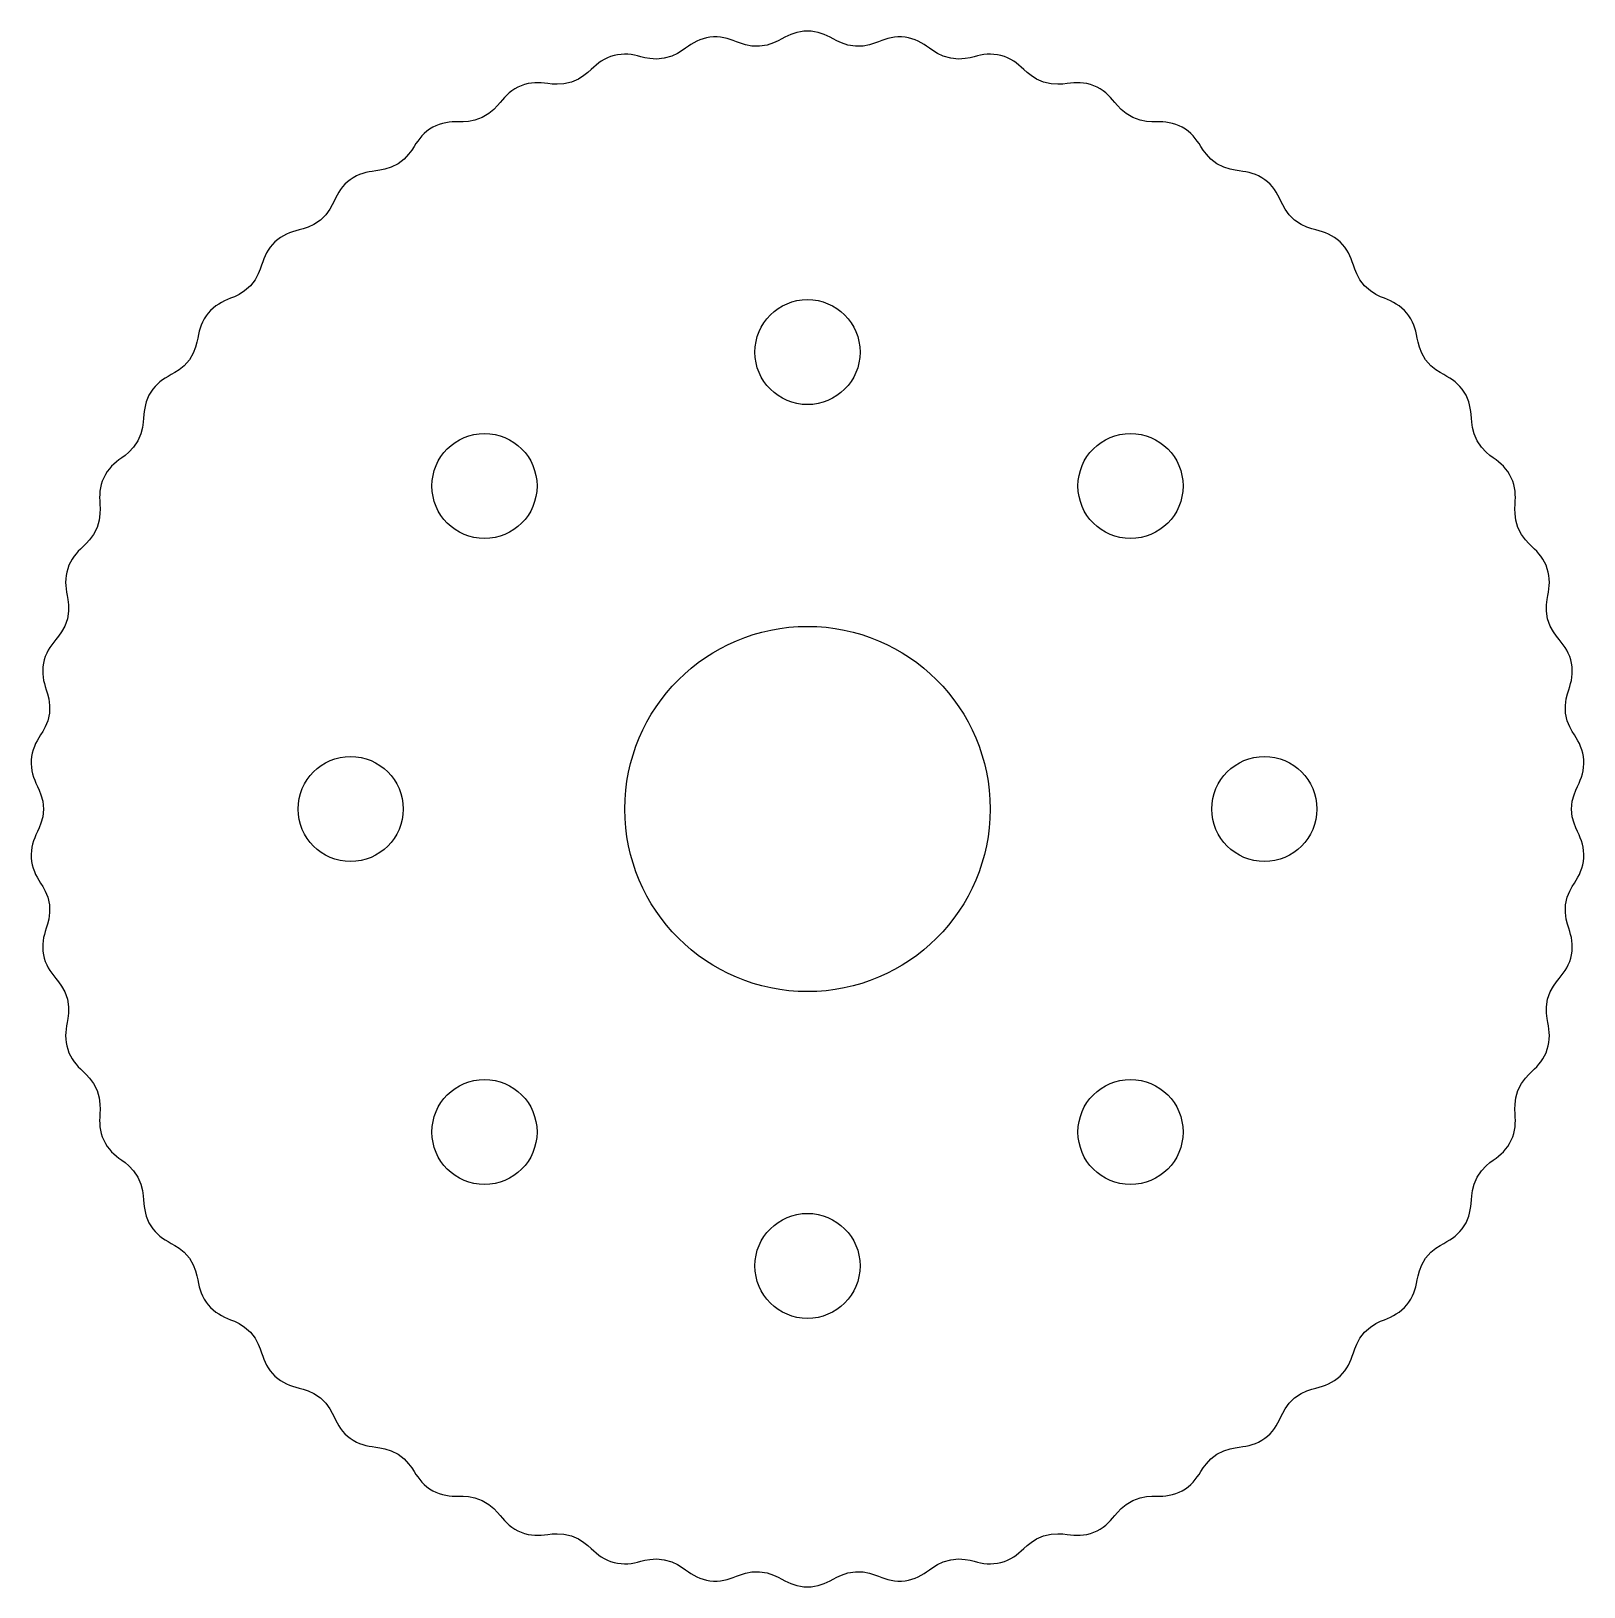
# Model space of a CAD drawing. Header units: millimetres. Extents: x -68 to 68, y -68 to 68.
import ezdxf

# ---------------------------------------------------------------- set-up
doc = ezdxf.new("R2010")
doc.units = ezdxf.units.MM

msp = doc.modelspace()

# ---------------------------------------------------------------- linework, layer by layer
for p, q in [((0, 68.1, 4), (-0.31, 68.09, 4)), ((0.31, 68.09, 4), (0, 68.1, 4)), ((-10.43, 66.78, 4), (-10.69, 66.6, 4)), ((-10.2, 66.94, 4), (-10.43, 66.78, 4)), ((-9.95, 67.08, 4), (-10.2, 66.94, 4)), ((-9.7, 67.22, 4), (-9.95, 67.08, 4)), ((-9.43, 67.33, 4), (-9.7, 67.22, 4)), ((-9.14, 67.43, 4), (-9.43, 67.33, 4)), ((-8.84, 67.51, 4), (-9.14, 67.43, 4)), ((-8.54, 67.56, 4), (-8.84, 67.51, 4)), ((-8.22, 67.59, 4), (-8.54, 67.56, 4)), ((-7.91, 67.59, 4), (-8.22, 67.59, 4)), ((-7.61, 67.56, 4), (-7.91, 67.59, 4)), ((-7.32, 67.52, 4), (-7.61, 67.56, 4)), ((-7.04, 67.45, 4), (-7.32, 67.52, 4)), ((-6.77, 67.37, 4), (-7.04, 67.45, 4)), ((-6.5, 67.28, 4), (-6.77, 67.37, 4)), ((-6.21, 67.17, 4), (-6.5, 67.28, 4)), ((-5.87, 67.04, 4), (-6.21, 67.17, 4)), ((-5.44, 66.9, 4), (-5.87, 67.04, 4)), ((-4.88, 66.79, 4), (-5.44, 66.9, 4)), ((-4.2, 66.77, 4), (-4.88, 66.79, 4)), ((-3.53, 66.87, 4), (-4.2, 66.77, 4)), ((-2.98, 67.06, 4), (-3.53, 66.87, 4)), ((-2.57, 67.25, 4), (-2.98, 67.06, 4)), ((-2.25, 67.41, 4), (-2.57, 67.25, 4)), ((-1.98, 67.56, 4), (-2.25, 67.41, 4)), ((-1.73, 67.69, 4), (-1.98, 67.56, 4)), ((-1.47, 67.8, 4), (-1.73, 67.69, 4)), ((-1.2, 67.9, 4), (-1.47, 67.8, 4)), ((-0.92, 67.99, 4), (-1.2, 67.9, 4)), ((-0.62, 68.05, 4), (-0.92, 67.99, 4)), ((-0.31, 68.09, 4), (-0.62, 68.05, 4)), ((0.62, 68.05, 4), (0.31, 68.09, 4)), ((0.92, 67.99, 4), (0.62, 68.05, 4)), ((1.2, 67.9, 4), (0.92, 67.99, 4)), ((1.47, 67.8, 4), (1.2, 67.9, 4)), ((1.73, 67.69, 4), (1.47, 67.8, 4)), ((1.98, 67.56, 4), (1.73, 67.69, 4)), ((2.25, 67.41, 4), (1.98, 67.56, 4)), ((2.57, 67.25, 4), (2.25, 67.41, 4)), ((2.98, 67.06, 4), (2.57, 67.25, 4)), ((3.53, 66.87, 4), (2.98, 67.06, 4)), ((4.2, 66.77, 4), (3.53, 66.87, 4)), ((4.88, 66.79, 4), (4.2, 66.77, 4)), ((5.44, 66.9, 4), (4.88, 66.79, 4)), ((5.87, 67.04, 4), (5.44, 66.9, 4)), ((6.21, 67.17, 4), (5.87, 67.04, 4)), ((6.5, 67.28, 4), (6.21, 67.17, 4)), ((6.77, 67.37, 4), (6.5, 67.28, 4)), ((7.04, 67.45, 4), (6.77, 67.37, 4)), ((7.32, 67.52, 4), (7.04, 67.45, 4)), ((7.61, 67.56, 4), (7.32, 67.52, 4)), ((7.91, 67.59, 4), (7.61, 67.56, 4)), ((8.22, 67.59, 4), (7.91, 67.59, 4)), ((8.54, 67.56, 4), (8.22, 67.59, 4)), ((8.84, 67.51, 4), (8.54, 67.56, 4)), ((9.14, 67.43, 4), (8.84, 67.51, 4)), ((9.43, 67.33, 4), (9.14, 67.43, 4)), ((9.7, 67.22, 4), (9.43, 67.33, 4)), ((9.95, 67.08, 4), (9.7, 67.22, 4)), ((10.2, 66.94, 4), (9.95, 67.08, 4)), ((10.43, 66.78, 4), (10.2, 66.94, 4)), ((10.69, 66.6, 4), (10.43, 66.78, 4)), ((-18.05, 65.47, 4), (-18.28, 65.31, 4)), ((-17.8, 65.62, 4), (-18.05, 65.47, 4)), ((-17.52, 65.76, 4), (-17.8, 65.62, 4)), ((-17.24, 65.87, 4), (-17.52, 65.76, 4)), ((-16.94, 65.96, 4), (-17.24, 65.87, 4)), ((-16.63, 66.03, 4), (-16.94, 65.96, 4)), ((-16.32, 66.06, 4), (-16.63, 66.03, 4)), ((-16.02, 66.08, 4), (-16.32, 66.06, 4)), ((-15.72, 66.07, 4), (-16.02, 66.08, 4)), ((-15.44, 66.04, 4), (-15.72, 66.07, 4)), ((-15.16, 65.99, 4), (-15.44, 66.04, 4)), ((-14.88, 65.93, 4), (-15.16, 65.99, 4)), ((-14.58, 65.86, 4), (-14.88, 65.93, 4)), ((-14.23, 65.77, 4), (-14.58, 65.86, 4)), ((-13.79, 65.69, 4), (-14.23, 65.77, 4)), ((-13.21, 65.65, 4), (-13.79, 65.69, 4)), ((-12.54, 65.72, 4), (-13.21, 65.65, 4)), ((-11.88, 65.9, 4), (-12.54, 65.72, 4)), ((-11.37, 66.15, 4), (-11.88, 65.9, 4)), ((-10.98, 66.39, 4), (-11.37, 66.15, 4)), ((-10.69, 66.6, 4), (-10.98, 66.39, 4)), ((10.98, 66.39, 4), (10.69, 66.6, 4)), ((11.37, 66.15, 4), (10.98, 66.39, 4)), ((11.88, 65.9, 4), (11.37, 66.15, 4)), ((12.54, 65.72, 4), (11.88, 65.9, 4)), ((13.21, 65.65, 4), (12.54, 65.72, 4)), ((13.79, 65.69, 4), (13.21, 65.65, 4)), ((14.23, 65.77, 4), (13.79, 65.69, 4)), ((14.58, 65.86, 4), (14.23, 65.77, 4)), ((14.88, 65.93, 4), (14.58, 65.86, 4)), ((15.16, 65.99, 4), (14.88, 65.93, 4)), ((15.44, 66.04, 4), (15.16, 65.99, 4)), ((15.72, 66.07, 4), (15.44, 66.04, 4)), ((16.02, 66.08, 4), (15.72, 66.07, 4)), ((16.32, 66.06, 4), (16.02, 66.08, 4)), ((16.63, 66.03, 4), (16.32, 66.06, 4)), ((16.94, 65.96, 4), (16.63, 66.03, 4)), ((17.24, 65.87, 4), (16.94, 65.96, 4)), ((17.52, 65.76, 4), (17.24, 65.87, 4)), ((17.8, 65.62, 4), (17.52, 65.76, 4)), ((18.05, 65.47, 4), (17.8, 65.62, 4)), ((18.28, 65.31, 4), (18.05, 65.47, 4)), ((-19.57, 64.21, 4), (-20.05, 63.9, 4)), ((-19.22, 64.49, 4), (-19.57, 64.21, 4)), ((-18.95, 64.74, 4), (-19.22, 64.49, 4)), ((-18.72, 64.94, 4), (-18.95, 64.74, 4)), ((-18.5, 65.13, 4), (-18.72, 64.94, 4)), ((-18.28, 65.31, 4), (-18.5, 65.13, 4)), ((18.5, 65.13, 4), (18.28, 65.31, 4)), ((18.72, 64.94, 4), (18.5, 65.13, 4)), ((18.95, 64.74, 4), (18.72, 64.94, 4)), ((19.22, 64.49, 4), (18.95, 64.74, 4)), ((19.57, 64.21, 4), (19.22, 64.49, 4)), ((20.05, 63.9, 4), (19.57, 64.21, 4)), ((-26.11, 62.69, 4), (-26.32, 62.5, 4)), ((-25.88, 62.87, 4), (-26.11, 62.69, 4)), ((-25.63, 63.04, 4), (-25.88, 62.87, 4)), ((-25.36, 63.19, 4), (-25.63, 63.04, 4)), ((-25.07, 63.32, 4), (-25.36, 63.19, 4)), ((-24.77, 63.42, 4), (-25.07, 63.32, 4)), ((-24.47, 63.5, 4), (-24.77, 63.42, 4)), ((-24.17, 63.55, 4), (-24.47, 63.5, 4)), ((-23.88, 63.58, 4), (-24.17, 63.55, 4)), ((-23.59, 63.58, 4), (-23.88, 63.58, 4)), ((-23.31, 63.57, 4), (-23.59, 63.58, 4)), ((-23.03, 63.55, 4), (-23.31, 63.57, 4)), ((-22.72, 63.51, 4), (-23.03, 63.55, 4)), ((-22.36, 63.47, 4), (-22.72, 63.51, 4)), ((-21.91, 63.45, 4), (-22.36, 63.47, 4)), ((-21.34, 63.48, 4), (-21.91, 63.45, 4)), ((-20.67, 63.63, 4), (-21.34, 63.48, 4)), ((-20.05, 63.9, 4), (-20.67, 63.63, 4)), ((20.67, 63.63, 4), (20.05, 63.9, 4)), ((21.34, 63.48, 4), (20.67, 63.63, 4)), ((21.91, 63.45, 4), (21.34, 63.48, 4)), ((22.36, 63.47, 4), (21.91, 63.45, 4)), ((22.72, 63.51, 4), (22.36, 63.47, 4)), ((23.03, 63.55, 4), (22.72, 63.51, 4)), ((23.31, 63.57, 4), (23.03, 63.55, 4)), ((23.59, 63.58, 4), (23.31, 63.57, 4)), ((23.88, 63.58, 4), (23.59, 63.58, 4)), ((24.17, 63.55, 4), (23.88, 63.58, 4)), ((24.47, 63.5, 4), (24.17, 63.55, 4)), ((24.77, 63.42, 4), (24.47, 63.5, 4)), ((25.07, 63.32, 4), (24.77, 63.42, 4)), ((25.36, 63.19, 4), (25.07, 63.32, 4)), ((25.63, 63.04, 4), (25.36, 63.19, 4)), ((25.88, 62.87, 4), (25.63, 63.04, 4)), ((26.11, 62.69, 4), (25.88, 62.87, 4)), ((26.32, 62.5, 4), (26.11, 62.69, 4)), ((-27.15, 61.58, 4), (-27.46, 61.25, 4)), ((-26.91, 61.85, 4), (-27.15, 61.58, 4)), ((-26.71, 62.09, 4), (-26.91, 61.85, 4)), ((-26.52, 62.3, 4), (-26.71, 62.09, 4)), ((-26.32, 62.5, 4), (-26.52, 62.3, 4)), ((26.52, 62.3, 4), (26.32, 62.5, 4)), ((26.71, 62.09, 4), (26.52, 62.3, 4)), ((26.91, 61.85, 4), (26.71, 62.09, 4)), ((27.15, 61.58, 4), (26.91, 61.85, 4)), ((27.46, 61.25, 4), (27.15, 61.58, 4)), ((-32.24, 59.93, 4), (-32.53, 59.82, 4)), ((-31.95, 60.02, 4), (-32.24, 59.93, 4)), ((-31.66, 60.08, 4), (-31.95, 60.02, 4)), ((-31.38, 60.12, 4), (-31.66, 60.08, 4)), ((-31.1, 60.15, 4), (-31.38, 60.12, 4)), ((-30.81, 60.16, 4), (-31.1, 60.15, 4)), ((-30.5, 60.16, 4), (-30.81, 60.16, 4)), ((-30.14, 60.17, 4), (-30.5, 60.16, 4)), ((-29.69, 60.2, 4), (-30.14, 60.17, 4)), ((-29.12, 60.3, 4), (-29.69, 60.2, 4)), ((-28.48, 60.53, 4), (-29.12, 60.3, 4)), ((-27.9, 60.88, 4), (-28.48, 60.53, 4)), ((-27.46, 61.25, 4), (-27.9, 60.88, 4)), ((27.9, 60.88, 4), (27.46, 61.25, 4)), ((28.48, 60.53, 4), (27.9, 60.88, 4)), ((29.12, 60.3, 4), (28.48, 60.53, 4)), ((29.69, 60.2, 4), (29.12, 60.3, 4)), ((30.14, 60.17, 4), (29.69, 60.2, 4)), ((30.5, 60.16, 4), (30.14, 60.17, 4)), ((30.81, 60.16, 4), (30.5, 60.16, 4)), ((31.1, 60.15, 4), (30.81, 60.16, 4)), ((31.38, 60.12, 4), (31.1, 60.15, 4)), ((31.66, 60.08, 4), (31.38, 60.12, 4)), ((31.95, 60.02, 4), (31.66, 60.08, 4)), ((32.24, 59.93, 4), (31.95, 60.02, 4)), ((32.53, 59.82, 4), (32.24, 59.93, 4)), ((-33.95, 58.71, 4), (-34.12, 58.48, 4)), ((-33.76, 58.93, 4), (-33.95, 58.71, 4)), ((-33.56, 59.13, 4), (-33.76, 58.93, 4)), ((-33.33, 59.33, 4), (-33.56, 59.13, 4)), ((-33.08, 59.51, 4), (-33.33, 59.33, 4)), ((-32.81, 59.68, 4), (-33.08, 59.51, 4)), ((-32.53, 59.82, 4), (-32.81, 59.68, 4)), ((32.81, 59.68, 4), (32.53, 59.82, 4)), ((33.08, 59.51, 4), (32.81, 59.68, 4)), ((33.33, 59.33, 4), (33.08, 59.51, 4)), ((33.56, 59.13, 4), (33.33, 59.33, 4)), ((33.76, 58.93, 4), (33.56, 59.13, 4)), ((33.95, 58.71, 4), (33.76, 58.93, 4)), ((34.12, 58.48, 4), (33.95, 58.71, 4)), ((-34.92, 57.33, 4), (-35.31, 56.9, 4)), ((-34.65, 57.69, 4), (-34.92, 57.33, 4)), ((-34.45, 57.99, 4), (-34.65, 57.69, 4)), ((-34.28, 58.25, 4), (-34.45, 57.99, 4)), ((-34.12, 58.48, 4), (-34.28, 58.25, 4)), ((34.28, 58.25, 4), (34.12, 58.48, 4)), ((34.45, 57.99, 4), (34.28, 58.25, 4)), ((34.65, 57.69, 4), (34.45, 57.99, 4)), ((34.92, 57.33, 4), (34.65, 57.69, 4)), ((35.31, 56.9, 4), (34.92, 57.33, 4)), ((-37.8, 55.87, 4), (-38.11, 55.82, 4)), ((-37.44, 55.92, 4), (-37.8, 55.87, 4)), ((-37, 56, 4), (-37.44, 55.92, 4)), ((-36.45, 56.18, 4), (-37, 56, 4)), ((-35.85, 56.49, 4), (-36.45, 56.18, 4)), ((-35.31, 56.9, 4), (-35.85, 56.49, 4)), ((35.85, 56.49, 4), (35.31, 56.9, 4)), ((36.45, 56.18, 4), (35.85, 56.49, 4)), ((37, 56, 4), (36.45, 56.18, 4)), ((37.44, 55.92, 4), (37, 56, 4)), ((37.8, 55.87, 4), (37.44, 55.92, 4)), ((38.11, 55.82, 4), (37.8, 55.87, 4)), ((-40.5, 54.69, 4), (-40.7, 54.46, 4)), ((-40.27, 54.9, 4), (-40.5, 54.69, 4)), ((-40.03, 55.09, 4), (-40.27, 54.9, 4)), ((-39.77, 55.27, 4), (-40.03, 55.09, 4)), ((-39.49, 55.42, 4), (-39.77, 55.27, 4)), ((-39.22, 55.54, 4), (-39.49, 55.42, 4)), ((-38.94, 55.64, 4), (-39.22, 55.54, 4)), ((-38.67, 55.72, 4), (-38.94, 55.64, 4)), ((-38.39, 55.78, 4), (-38.67, 55.72, 4)), ((-38.11, 55.82, 4), (-38.39, 55.78, 4)), ((38.39, 55.78, 4), (38.11, 55.82, 4)), ((38.67, 55.72, 4), (38.39, 55.78, 4)), ((38.94, 55.64, 4), (38.67, 55.72, 4)), ((39.22, 55.54, 4), (38.94, 55.64, 4)), ((39.49, 55.42, 4), (39.22, 55.54, 4)), ((39.77, 55.27, 4), (39.49, 55.42, 4)), ((40.03, 55.09, 4), (39.77, 55.27, 4)), ((40.27, 54.9, 4), (40.03, 55.09, 4)), ((40.5, 54.69, 4), (40.27, 54.9, 4)), ((40.7, 54.46, 4), (40.5, 54.69, 4)), ((-41.45, 53.21, 4), (-41.61, 52.89, 4)), ((-41.31, 53.49, 4), (-41.45, 53.21, 4)), ((-41.18, 53.75, 4), (-41.31, 53.49, 4)), ((-41.04, 53.99, 4), (-41.18, 53.75, 4)), ((-40.88, 54.23, 4), (-41.04, 53.99, 4)), ((-40.7, 54.46, 4), (-40.88, 54.23, 4)), ((40.88, 54.23, 4), (40.7, 54.46, 4)), ((41.04, 53.99, 4), (40.88, 54.23, 4)), ((41.18, 53.75, 4), (41.04, 53.99, 4)), ((41.31, 53.49, 4), (41.18, 53.75, 4)), ((41.45, 53.21, 4), (41.31, 53.49, 4)), ((41.61, 52.89, 4), (41.45, 53.21, 4)), ((-42.16, 52.03, 4), (-42.64, 51.55, 4)), ((-41.83, 52.5, 4), (-42.16, 52.03, 4)), ((-41.61, 52.89, 4), (-41.83, 52.5, 4)), ((41.83, 52.5, 4), (41.61, 52.89, 4)), ((42.16, 52.03, 4), (41.83, 52.5, 4)), ((42.64, 51.55, 4), (42.16, 52.03, 4)), ((-45.34, 50.43, 4), (-45.61, 50.32, 4)), ((-45.08, 50.52, 4), (-45.34, 50.43, 4)), ((-44.8, 50.61, 4), (-45.08, 50.52, 4)), ((-44.51, 50.69, 4), (-44.8, 50.61, 4)), ((-44.16, 50.78, 4), (-44.51, 50.69, 4)), ((-43.73, 50.93, 4), (-44.16, 50.78, 4)), ((-43.21, 51.17, 4), (-43.73, 50.93, 4)), ((-42.64, 51.55, 4), (-43.21, 51.17, 4)), ((43.21, 51.17, 4), (42.64, 51.55, 4)), ((43.73, 50.93, 4), (43.21, 51.17, 4)), ((44.16, 50.78, 4), (43.73, 50.93, 4)), ((44.51, 50.69, 4), (44.16, 50.78, 4)), ((44.8, 50.61, 4), (44.51, 50.69, 4)), ((45.08, 50.52, 4), (44.8, 50.61, 4)), ((45.34, 50.43, 4), (45.08, 50.52, 4)), ((45.61, 50.32, 4), (45.34, 50.43, 4)), ((-47.03, 49.18, 4), (-47.21, 48.93, 4)), ((-46.84, 49.42, 4), (-47.03, 49.18, 4)), ((-46.62, 49.64, 4), (-46.84, 49.42, 4)), ((-46.38, 49.85, 4), (-46.62, 49.64, 4)), ((-46.13, 50.03, 4), (-46.38, 49.85, 4)), ((-45.87, 50.19, 4), (-46.13, 50.03, 4)), ((-45.61, 50.32, 4), (-45.87, 50.19, 4)), ((45.87, 50.19, 4), (45.61, 50.32, 4)), ((46.13, 50.03, 4), (45.87, 50.19, 4)), ((46.38, 49.85, 4), (46.13, 50.03, 4)), ((46.62, 49.64, 4), (46.38, 49.85, 4)), ((46.84, 49.42, 4), (46.62, 49.64, 4)), ((47.03, 49.18, 4), (46.84, 49.42, 4)), ((47.21, 48.93, 4), (47.03, 49.18, 4)), ((-47.69, 47.89, 4), (-47.79, 47.6, 4)), ((-47.59, 48.16, 4), (-47.69, 47.89, 4)), ((-47.48, 48.42, 4), (-47.59, 48.16, 4)), ((-47.36, 48.68, 4), (-47.48, 48.42, 4)), ((-47.21, 48.93, 4), (-47.36, 48.68, 4)), ((47.36, 48.68, 4), (47.21, 48.93, 4)), ((47.48, 48.42, 4), (47.36, 48.68, 4)), ((47.59, 48.16, 4), (47.48, 48.42, 4)), ((47.69, 47.89, 4), (47.59, 48.16, 4)), ((47.79, 47.6, 4), (47.69, 47.89, 4)), ((-48.35, 46.33, 4), (-48.77, 45.8, 4)), ((-48.08, 46.84, 4), (-48.35, 46.33, 4)), ((-47.91, 47.26, 4), (-48.08, 46.84, 4)), ((-47.79, 47.6, 4), (-47.91, 47.26, 4)), ((47.91, 47.26, 4), (47.79, 47.6, 4)), ((48.08, 46.84, 4), (47.91, 47.26, 4)), ((48.35, 46.33, 4), (48.08, 46.84, 4)), ((48.77, 45.8, 4), (48.35, 46.33, 4)), ((-49.77, 45.04, 4), (-50.17, 44.85, 4)), ((-49.28, 45.35, 4), (-49.77, 45.04, 4)), ((-48.77, 45.8, 4), (-49.28, 45.35, 4)), ((49.28, 45.35, 4), (48.77, 45.8, 4)), ((49.77, 45.04, 4), (49.28, 45.35, 4)), ((50.17, 44.85, 4), (49.77, 45.04, 4)), ((-52.26, 43.64, 4), (-52.47, 43.41, 4)), ((-52.04, 43.85, 4), (-52.26, 43.64, 4)), ((-51.8, 44.04, 4), (-52.04, 43.85, 4)), ((-51.55, 44.21, 4), (-51.8, 44.04, 4)), ((-51.31, 44.35, 4), (-51.55, 44.21, 4)), ((-51.05, 44.48, 4), (-51.31, 44.35, 4)), ((-50.79, 44.59, 4), (-51.05, 44.48, 4)), ((-50.51, 44.71, 4), (-50.79, 44.59, 4)), ((-50.17, 44.85, 4), (-50.51, 44.71, 4)), ((50.51, 44.71, 4), (50.17, 44.85, 4)), ((50.79, 44.59, 4), (50.51, 44.71, 4)), ((51.05, 44.48, 4), (50.79, 44.59, 4)), ((51.31, 44.35, 4), (51.05, 44.48, 4)), ((51.55, 44.21, 4), (51.31, 44.35, 4)), ((51.8, 44.04, 4), (51.55, 44.21, 4)), ((52.04, 43.85, 4), (51.8, 44.04, 4)), ((52.26, 43.64, 4), (52.04, 43.85, 4)), ((52.47, 43.41, 4), (52.26, 43.64, 4)), ((-53.08, 42.36, 4), (-53.18, 42.09, 4)), ((-52.97, 42.63, 4), (-53.08, 42.36, 4)), ((-52.83, 42.9, 4), (-52.97, 42.63, 4)), ((-52.66, 43.16, 4), (-52.83, 42.9, 4)), ((-52.47, 43.41, 4), (-52.66, 43.16, 4)), ((52.66, 43.16, 4), (52.47, 43.41, 4)), ((52.83, 42.9, 4), (52.66, 43.16, 4)), ((52.97, 42.63, 4), (52.83, 42.9, 4)), ((53.08, 42.36, 4), (52.97, 42.63, 4)), ((53.18, 42.09, 4), (53.08, 42.36, 4)), ((-53.46, 40.88, 4), (-53.57, 40.44, 4)), ((-53.38, 41.23, 4), (-53.46, 40.88, 4)), ((-53.32, 41.54, 4), (-53.38, 41.23, 4)), ((-53.25, 41.82, 4), (-53.32, 41.54, 4)), ((-53.18, 42.09, 4), (-53.25, 41.82, 4)), ((53.25, 41.82, 4), (53.18, 42.09, 4)), ((53.32, 41.54, 4), (53.25, 41.82, 4)), ((53.38, 41.23, 4), (53.32, 41.54, 4)), ((53.46, 40.88, 4), (53.38, 41.23, 4)), ((53.57, 40.44, 4), (53.46, 40.88, 4)), ((-53.78, 39.91, 4), (-54.12, 39.32, 4)), ((-53.57, 40.44, 4), (-53.78, 39.91, 4)), ((53.78, 39.91, 4), (53.57, 40.44, 4)), ((54.12, 39.32, 4), (53.78, 39.91, 4)), ((-55.4, 38.21, 4), (-55.71, 38.03, 4)), ((-55.02, 38.45, 4), (-55.4, 38.21, 4)), ((-54.57, 38.81, 4), (-55.02, 38.45, 4)), ((-54.12, 39.32, 4), (-54.57, 38.81, 4)), ((54.57, 38.81, 4), (54.12, 39.32, 4)), ((55.02, 38.45, 4), (54.57, 38.81, 4)), ((55.4, 38.21, 4), (55.02, 38.45, 4)), ((55.71, 38.03, 4), (55.4, 38.21, 4)), ((-57.12, 36.99, 4), (-57.32, 36.75, 4)), ((-56.91, 37.2, 4), (-57.12, 36.99, 4)), ((-56.69, 37.4, 4), (-56.91, 37.2, 4)), ((-56.46, 37.57, 4), (-56.69, 37.4, 4)), ((-56.23, 37.73, 4), (-56.46, 37.57, 4)), ((-55.98, 37.87, 4), (-56.23, 37.73, 4)), ((-55.71, 38.03, 4), (-55.98, 37.87, 4)), ((55.98, 37.87, 4), (55.71, 38.03, 4)), ((56.23, 37.73, 4), (55.98, 37.87, 4)), ((56.46, 37.57, 4), (56.23, 37.73, 4)), ((56.69, 37.4, 4), (56.46, 37.57, 4)), ((56.91, 37.2, 4), (56.69, 37.4, 4)), ((57.12, 36.99, 4), (56.91, 37.2, 4)), ((57.32, 36.75, 4), (57.12, 36.99, 4)), ((-57.89, 35.65, 4), (-57.97, 35.37, 4)), ((-57.79, 35.94, 4), (-57.89, 35.65, 4)), ((-57.66, 36.22, 4), (-57.79, 35.94, 4)), ((-57.5, 36.49, 4), (-57.66, 36.22, 4)), ((-57.32, 36.75, 4), (-57.5, 36.49, 4)), ((57.5, 36.49, 4), (57.32, 36.75, 4)), ((57.66, 36.22, 4), (57.5, 36.49, 4)), ((57.79, 35.94, 4), (57.66, 36.22, 4)), ((57.89, 35.65, 4), (57.79, 35.94, 4)), ((57.97, 35.37, 4), (57.89, 35.65, 4)), ((-58.13, 34.22, 4), (-58.16, 33.86, 4)), ((-58.1, 34.53, 4), (-58.13, 34.22, 4)), ((-58.08, 34.81, 4), (-58.1, 34.53, 4)), ((-58.03, 35.09, 4), (-58.08, 34.81, 4)), ((-57.97, 35.37, 4), (-58.03, 35.09, 4)), ((58.03, 35.09, 4), (57.97, 35.37, 4)), ((58.08, 34.81, 4), (58.03, 35.09, 4)), ((58.1, 34.53, 4), (58.08, 34.81, 4)), ((58.13, 34.22, 4), (58.1, 34.53, 4)), ((58.16, 33.86, 4), (58.13, 34.22, 4)), ((-58.36, 32.85, 4), (-58.62, 32.23, 4)), ((-58.22, 33.41, 4), (-58.36, 32.85, 4)), ((-58.16, 33.86, 4), (-58.22, 33.41, 4)), ((58.22, 33.41, 4), (58.16, 33.86, 4)), ((58.36, 32.85, 4), (58.22, 33.41, 4)), ((58.62, 32.23, 4), (58.36, 32.85, 4)), ((-59.01, 31.67, 4), (-59.41, 31.25, 4)), ((-58.62, 32.23, 4), (-59.01, 31.67, 4)), ((59.01, 31.67, 4), (58.62, 32.23, 4)), ((59.41, 31.25, 4), (59.01, 31.67, 4)), ((-60.93, 30, 4), (-61.12, 29.78, 4)), ((-60.72, 30.2, 4), (-60.93, 30, 4)), ((-60.51, 30.38, 4), (-60.72, 30.2, 4)), ((-60.29, 30.56, 4), (-60.51, 30.38, 4)), ((-60.04, 30.74, 4), (-60.29, 30.56, 4)), ((-59.75, 30.96, 4), (-60.04, 30.74, 4)), ((-59.41, 31.25, 4), (-59.75, 30.96, 4)), ((59.75, 30.96, 4), (59.41, 31.25, 4)), ((60.04, 30.74, 4), (59.75, 30.96, 4)), ((60.29, 30.56, 4), (60.04, 30.74, 4)), ((60.51, 30.38, 4), (60.29, 30.56, 4)), ((60.72, 30.2, 4), (60.51, 30.38, 4)), ((60.93, 30, 4), (60.72, 30.2, 4)), ((61.12, 29.78, 4), (60.93, 30, 4)), ((-61.74, 28.71, 4), (-61.84, 28.41, 4)), ((-61.62, 29, 4), (-61.74, 28.71, 4)), ((-61.47, 29.27, 4), (-61.62, 29, 4)), ((-61.31, 29.54, 4), (-61.47, 29.27, 4)), ((-61.12, 29.78, 4), (-61.31, 29.54, 4)), ((61.31, 29.54, 4), (61.12, 29.78, 4)), ((61.47, 29.27, 4), (61.31, 29.54, 4)), ((61.62, 29, 4), (61.47, 29.27, 4)), ((61.74, 28.71, 4), (61.62, 29, 4)), ((61.84, 28.41, 4), (61.74, 28.71, 4)), ((-61.97, 27.54, 4), (-61.98, 27.26, 4)), ((-61.98, 27.26, 4), (-61.97, 26.97, 4)), ((-61.95, 27.83, 4), (-61.97, 27.54, 4)), ((-61.91, 28.12, 4), (-61.95, 27.83, 4)), ((-61.84, 28.41, 4), (-61.91, 28.12, 4)), ((61.91, 28.12, 4), (61.84, 28.41, 4)), ((61.95, 27.83, 4), (61.91, 28.12, 4)), ((61.97, 27.54, 4), (61.95, 27.83, 4)), ((61.98, 27.26, 4), (61.97, 27.54, 4)), ((61.97, 26.97, 4), (61.98, 27.26, 4)), ((-61.97, 26.97, 4), (-61.96, 26.66, 4)), ((-61.96, 26.66, 4), (-61.94, 26.3, 4)), ((-61.94, 26.3, 4), (-61.95, 25.85, 4)), ((61.94, 26.3, 4), (61.96, 26.66, 4)), ((61.95, 25.85, 4), (61.94, 26.3, 4)), ((61.96, 26.66, 4), (61.97, 26.97, 4)), ((-62.2, 24.63, 4), (-62.51, 24.02, 4)), ((-62.01, 25.28, 4), (-62.2, 24.63, 4)), ((-61.95, 25.85, 4), (-62.01, 25.28, 4)), ((62.01, 25.28, 4), (61.95, 25.85, 4)), ((62.2, 24.63, 4), (62.01, 25.28, 4)), ((62.51, 24.02, 4), (62.2, 24.63, 4)), ((-63.16, 23.23, 4), (-63.42, 22.98, 4)), ((-62.85, 23.56, 4), (-63.16, 23.23, 4)), ((-62.51, 24.02, 4), (-62.85, 23.56, 4)), ((62.85, 23.56, 4), (62.51, 24.02, 4)), ((63.16, 23.23, 4), (62.85, 23.56, 4)), ((63.42, 22.98, 4), (63.16, 23.23, 4)), ((-64.37, 21.88, 4), (-64.53, 21.62, 4)), ((-64.21, 22.12, 4), (-64.37, 21.88, 4)), ((-64.03, 22.35, 4), (-64.21, 22.12, 4)), ((-63.84, 22.56, 4), (-64.03, 22.35, 4)), ((-63.64, 22.76, 4), (-63.84, 22.56, 4)), ((-63.42, 22.98, 4), (-63.64, 22.76, 4)), ((63.64, 22.76, 4), (63.42, 22.98, 4)), ((63.84, 22.56, 4), (63.64, 22.76, 4)), ((64.03, 22.35, 4), (63.84, 22.56, 4)), ((64.21, 22.12, 4), (64.03, 22.35, 4)), ((64.37, 21.88, 4), (64.21, 22.12, 4)), ((64.53, 21.62, 4), (64.37, 21.88, 4)), ((-64.91, 20.44, 4), (-64.94, 20.14, 4)), ((-64.85, 20.74, 4), (-64.91, 20.44, 4)), ((-64.77, 21.04, 4), (-64.85, 20.74, 4)), ((-64.66, 21.34, 4), (-64.77, 21.04, 4)), ((-64.53, 21.62, 4), (-64.66, 21.34, 4)), ((64.66, 21.34, 4), (64.53, 21.62, 4)), ((64.77, 21.04, 4), (64.66, 21.34, 4)), ((64.85, 20.74, 4), (64.77, 21.04, 4)), ((64.91, 20.44, 4), (64.85, 20.74, 4)), ((64.94, 20.14, 4), (64.91, 20.44, 4)), ((-64.94, 20.14, 4), (-64.95, 19.84, 4)), ((-64.95, 19.84, 4), (-64.94, 19.56, 4)), ((-64.94, 19.56, 4), (-64.91, 19.28, 4)), ((-64.91, 19.28, 4), (-64.87, 18.99, 4)), ((64.87, 18.99, 4), (64.91, 19.28, 4)), ((64.91, 19.28, 4), (64.94, 19.56, 4)), ((64.95, 19.84, 4), (64.94, 20.14, 4)), ((64.94, 19.56, 4), (64.95, 19.84, 4)), ((-64.87, 18.99, 4), (-64.81, 18.69, 4)), ((-64.81, 18.69, 4), (-64.75, 18.33, 4)), ((-64.75, 18.33, 4), (-64.7, 17.88, 4)), ((-64.7, 17.88, 4), (-64.69, 17.31, 4)), ((64.69, 17.31, 4), (64.7, 17.88, 4)), ((64.7, 17.88, 4), (64.75, 18.33, 4)), ((64.75, 18.33, 4), (64.81, 18.69, 4)), ((64.81, 18.69, 4), (64.87, 18.99, 4)), ((-64.8, 16.64, 4), (-65.03, 16, 4)), ((-64.69, 17.31, 4), (-64.8, 16.64, 4)), ((64.8, 16.64, 4), (64.69, 17.31, 4)), ((65.03, 16, 4), (64.8, 16.64, 4)), ((-65.57, 15.13, 4), (-65.8, 14.85, 4)), ((-65.31, 15.5, 4), (-65.57, 15.13, 4)), ((-65.03, 16, 4), (-65.31, 15.5, 4)), ((65.31, 15.5, 4), (65.03, 16, 4)), ((65.57, 15.13, 4), (65.31, 15.5, 4)), ((65.8, 14.85, 4), (65.57, 15.13, 4)), ((-66.61, 13.64, 4), (-66.73, 13.36, 4)), ((-66.47, 13.9, 4), (-66.61, 13.64, 4)), ((-66.33, 14.15, 4), (-66.47, 13.9, 4)), ((-66.17, 14.38, 4), (-66.33, 14.15, 4)), ((-65.99, 14.61, 4), (-66.17, 14.38, 4)), ((-65.8, 14.85, 4), (-65.99, 14.61, 4)), ((65.99, 14.61, 4), (65.8, 14.85, 4)), ((66.17, 14.38, 4), (65.99, 14.61, 4)), ((66.33, 14.15, 4), (66.17, 14.38, 4)), ((66.47, 13.9, 4), (66.33, 14.15, 4)), ((66.61, 13.64, 4), (66.47, 13.9, 4)), ((66.73, 13.36, 4), (66.61, 13.64, 4)), ((-66.94, 12.45, 4), (-66.96, 12.14, 4)), ((-66.89, 12.76, 4), (-66.94, 12.45, 4)), ((-66.82, 13.07, 4), (-66.89, 12.76, 4)), ((-66.73, 13.36, 4), (-66.82, 13.07, 4)), ((66.82, 13.07, 4), (66.73, 13.36, 4)), ((66.89, 12.76, 4), (66.82, 13.07, 4)), ((66.94, 12.45, 4), (66.89, 12.76, 4)), ((66.96, 12.14, 4), (66.94, 12.45, 4)), ((-66.96, 12.14, 4), (-66.95, 11.84, 4)), ((-66.95, 11.84, 4), (-66.92, 11.54, 4)), ((-66.92, 11.54, 4), (-66.88, 11.26, 4)), ((-66.88, 11.26, 4), (-66.81, 10.99, 4)), ((-66.81, 10.99, 4), (-66.73, 10.71, 4)), ((66.73, 10.71, 4), (66.81, 10.99, 4)), ((66.81, 10.99, 4), (66.88, 11.26, 4)), ((66.88, 11.26, 4), (66.92, 11.54, 4)), ((66.92, 11.54, 4), (66.95, 11.84, 4)), ((66.95, 11.84, 4), (66.96, 12.14, 4)), ((-66.73, 10.71, 4), (-66.64, 10.42, 4)), ((-66.64, 10.42, 4), (-66.54, 10.07, 4)), ((-66.54, 10.07, 4), (-66.43, 9.63, 4)), ((-66.43, 9.63, 4), (-66.35, 9.06, 4)), ((66.35, 9.06, 4), (66.43, 9.63, 4)), ((66.43, 9.63, 4), (66.54, 10.07, 4)), ((66.54, 10.07, 4), (66.64, 10.42, 4)), ((66.64, 10.42, 4), (66.73, 10.71, 4)), ((-66.37, 8.38, 4), (-66.52, 7.72, 4)), ((-66.35, 9.06, 4), (-66.37, 8.38, 4)), ((66.37, 8.38, 4), (66.35, 9.06, 4)), ((66.52, 7.72, 4), (66.37, 8.38, 4)), ((-66.74, 7.19, 4), (-66.95, 6.79, 4)), ((-66.52, 7.72, 4), (-66.74, 7.19, 4)), ((66.74, 7.19, 4), (66.52, 7.72, 4)), ((66.95, 6.79, 4), (66.74, 7.19, 4)), ((-67.69, 5.46, 4), (-67.79, 5.18, 4)), ((-67.58, 5.72, 4), (-67.69, 5.46, 4)), ((-67.45, 5.97, 4), (-67.58, 5.72, 4)), ((-67.3, 6.22, 4), (-67.45, 5.97, 4)), ((-67.14, 6.48, 4), (-67.3, 6.22, 4)), ((-66.95, 6.79, 4), (-67.14, 6.48, 4)), ((67.14, 6.48, 4), (66.95, 6.79, 4)), ((67.3, 6.22, 4), (67.14, 6.48, 4)), ((67.45, 5.97, 4), (67.3, 6.22, 4)), ((67.58, 5.72, 4), (67.45, 5.97, 4)), ((67.69, 5.46, 4), (67.58, 5.72, 4)), ((67.79, 5.18, 4), (67.69, 5.46, 4)), ((-67.93, 4.59, 4), (-67.97, 4.28, 4)), ((-67.97, 4.28, 4), (-67.97, 3.96, 4)), ((-67.87, 4.89, 4), (-67.93, 4.59, 4)), ((-67.79, 5.18, 4), (-67.87, 4.89, 4)), ((67.87, 4.89, 4), (67.79, 5.18, 4)), ((67.93, 4.59, 4), (67.87, 4.89, 4)), ((67.97, 4.28, 4), (67.93, 4.59, 4)), ((67.97, 3.96, 4), (67.97, 4.28, 4)), ((-67.97, 3.96, 4), (-67.95, 3.65, 4)), ((-67.95, 3.65, 4), (-67.91, 3.35, 4)), ((-67.91, 3.35, 4), (-67.84, 3.07, 4)), ((-67.84, 3.07, 4), (-67.76, 2.79, 4)), ((-67.76, 2.79, 4), (-67.66, 2.53, 4)), ((67.66, 2.53, 4), (67.76, 2.79, 4)), ((67.76, 2.79, 4), (67.84, 3.07, 4)), ((67.84, 3.07, 4), (67.91, 3.35, 4)), ((67.91, 3.35, 4), (67.95, 3.65, 4)), ((67.95, 3.65, 4), (67.97, 3.96, 4)), ((-67.66, 2.53, 4), (-67.55, 2.26, 4)), ((-67.55, 2.26, 4), (-67.42, 1.98, 4)), ((-67.42, 1.98, 4), (-67.28, 1.65, 4)), ((-67.28, 1.65, 4), (-67.11, 1.23, 4)), ((67.11, 1.23, 4), (67.28, 1.65, 4)), ((67.28, 1.65, 4), (67.42, 1.98, 4)), ((67.42, 1.98, 4), (67.55, 2.26, 4)), ((67.55, 2.26, 4), (67.66, 2.53, 4)), ((-67.11, 1.23, 4), (-66.96, 0.68, 4)), ((-66.96, 0.68, 4), (-66.9, 0, 4)), ((-66.9, 0, 4), (-66.96, -0.68, 4)), ((66.9, 0, 4), (66.96, 0.68, 4)), ((66.96, -0.68, 4), (66.9, 0, 4)), ((66.96, 0.68, 4), (67.11, 1.23, 4)), ((-67.11, -1.23, 4), (-67.28, -1.65, 4)), ((-66.96, -0.68, 4), (-67.11, -1.23, 4)), ((67.11, -1.23, 4), (66.96, -0.68, 4)), ((67.28, -1.65, 4), (67.11, -1.23, 4)), ((-67.66, -2.53, 4), (-67.76, -2.79, 4)), ((-67.55, -2.26, 4), (-67.66, -2.53, 4)), ((-67.42, -1.98, 4), (-67.55, -2.26, 4)), ((-67.28, -1.65, 4), (-67.42, -1.98, 4)), ((67.42, -1.98, 4), (67.28, -1.65, 4)), ((67.55, -2.26, 4), (67.42, -1.98, 4)), ((67.66, -2.53, 4), (67.55, -2.26, 4)), ((67.76, -2.79, 4), (67.66, -2.53, 4)), ((-67.95, -3.65, 4), (-67.97, -3.96, 4)), ((-67.97, -3.96, 4), (-67.97, -4.28, 4)), ((-67.91, -3.35, 4), (-67.95, -3.65, 4)), ((-67.84, -3.07, 4), (-67.91, -3.35, 4)), ((-67.76, -2.79, 4), (-67.84, -3.07, 4)), ((67.84, -3.07, 4), (67.76, -2.79, 4)), ((67.91, -3.35, 4), (67.84, -3.07, 4)), ((67.95, -3.65, 4), (67.91, -3.35, 4)), ((67.97, -3.96, 4), (67.95, -3.65, 4)), ((67.97, -4.28, 4), (67.97, -3.96, 4)), ((-67.97, -4.28, 4), (-67.93, -4.59, 4)), ((-67.93, -4.59, 4), (-67.87, -4.89, 4)), ((-67.87, -4.89, 4), (-67.79, -5.18, 4)), ((-67.79, -5.18, 4), (-67.69, -5.46, 4)), ((67.69, -5.46, 4), (67.79, -5.18, 4)), ((67.79, -5.18, 4), (67.87, -4.89, 4)), ((67.87, -4.89, 4), (67.93, -4.59, 4)), ((67.93, -4.59, 4), (67.97, -4.28, 4)), ((-67.69, -5.46, 4), (-67.58, -5.72, 4)), ((-67.58, -5.72, 4), (-67.45, -5.97, 4)), ((-67.45, -5.97, 4), (-67.3, -6.22, 4)), ((-67.3, -6.22, 4), (-67.14, -6.48, 4)), ((-67.14, -6.48, 4), (-66.95, -6.79, 4)), ((-66.95, -6.79, 4), (-66.74, -7.19, 4)), ((66.74, -7.19, 4), (66.95, -6.79, 4)), ((66.95, -6.79, 4), (67.14, -6.48, 4)), ((67.14, -6.48, 4), (67.3, -6.22, 4)), ((67.3, -6.22, 4), (67.45, -5.97, 4)), ((67.45, -5.97, 4), (67.58, -5.72, 4)), ((67.58, -5.72, 4), (67.69, -5.46, 4)), ((-66.74, -7.19, 4), (-66.52, -7.72, 4)), ((-66.52, -7.72, 4), (-66.37, -8.38, 4)), ((66.37, -8.38, 4), (66.52, -7.72, 4)), ((66.52, -7.72, 4), (66.74, -7.19, 4)), ((-66.35, -9.06, 4), (-66.43, -9.63, 4)), ((-66.37, -8.38, 4), (-66.35, -9.06, 4)), ((66.35, -9.06, 4), (66.37, -8.38, 4)), ((66.43, -9.63, 4), (66.35, -9.06, 4)), ((-66.73, -10.71, 4), (-66.81, -10.99, 4)), ((-66.64, -10.42, 4), (-66.73, -10.71, 4)), ((-66.54, -10.07, 4), (-66.64, -10.42, 4)), ((-66.43, -9.63, 4), (-66.54, -10.07, 4)), ((66.54, -10.07, 4), (66.43, -9.63, 4)), ((66.64, -10.42, 4), (66.54, -10.07, 4)), ((66.73, -10.71, 4), (66.64, -10.42, 4)), ((66.81, -10.99, 4), (66.73, -10.71, 4)), ((-66.95, -11.84, 4), (-66.96, -12.14, 4)), ((-66.96, -12.14, 4), (-66.94, -12.45, 4)), ((-66.92, -11.54, 4), (-66.95, -11.84, 4)), ((-66.88, -11.26, 4), (-66.92, -11.54, 4)), ((-66.81, -10.99, 4), (-66.88, -11.26, 4)), ((66.88, -11.26, 4), (66.81, -10.99, 4)), ((66.92, -11.54, 4), (66.88, -11.26, 4)), ((66.95, -11.84, 4), (66.92, -11.54, 4)), ((66.94, -12.45, 4), (66.96, -12.14, 4)), ((66.96, -12.14, 4), (66.95, -11.84, 4)), ((-66.94, -12.45, 4), (-66.89, -12.76, 4)), ((-66.89, -12.76, 4), (-66.82, -13.07, 4)), ((-66.82, -13.07, 4), (-66.73, -13.36, 4)), ((-66.73, -13.36, 4), (-66.61, -13.64, 4)), ((66.61, -13.64, 4), (66.73, -13.36, 4)), ((66.73, -13.36, 4), (66.82, -13.07, 4)), ((66.82, -13.07, 4), (66.89, -12.76, 4)), ((66.89, -12.76, 4), (66.94, -12.45, 4)), ((-66.61, -13.64, 4), (-66.47, -13.9, 4)), ((-66.47, -13.9, 4), (-66.33, -14.15, 4)), ((-66.33, -14.15, 4), (-66.17, -14.38, 4)), ((-66.17, -14.38, 4), (-65.99, -14.61, 4)), ((-65.99, -14.61, 4), (-65.8, -14.85, 4)), ((-65.8, -14.85, 4), (-65.57, -15.13, 4)), ((65.57, -15.13, 4), (65.8, -14.85, 4)), ((65.8, -14.85, 4), (65.99, -14.61, 4)), ((65.99, -14.61, 4), (66.17, -14.38, 4)), ((66.17, -14.38, 4), (66.33, -14.15, 4)), ((66.33, -14.15, 4), (66.47, -13.9, 4)), ((66.47, -13.9, 4), (66.61, -13.64, 4)), ((-65.57, -15.13, 4), (-65.31, -15.5, 4)), ((-65.31, -15.5, 4), (-65.03, -16, 4)), ((-65.03, -16, 4), (-64.8, -16.64, 4)), ((64.8, -16.64, 4), (65.03, -16, 4)), ((65.03, -16, 4), (65.31, -15.5, 4)), ((65.31, -15.5, 4), (65.57, -15.13, 4)), ((-64.8, -16.64, 4), (-64.69, -17.31, 4)), ((-64.69, -17.31, 4), (-64.7, -17.88, 4)), ((64.69, -17.31, 4), (64.8, -16.64, 4)), ((64.7, -17.88, 4), (64.69, -17.31, 4)), ((-64.87, -18.99, 4), (-64.91, -19.28, 4)), ((-64.81, -18.69, 4), (-64.87, -18.99, 4)), ((-64.75, -18.33, 4), (-64.81, -18.69, 4)), ((-64.7, -17.88, 4), (-64.75, -18.33, 4)), ((64.75, -18.33, 4), (64.7, -17.88, 4)), ((64.81, -18.69, 4), (64.75, -18.33, 4)), ((64.87, -18.99, 4), (64.81, -18.69, 4)), ((64.91, -19.28, 4), (64.87, -18.99, 4)), ((-64.94, -19.56, 4), (-64.95, -19.84, 4)), ((-64.95, -19.84, 4), (-64.94, -20.14, 4)), ((-64.91, -19.28, 4), (-64.94, -19.56, 4)), ((-64.94, -20.14, 4), (-64.91, -20.44, 4)), ((64.94, -19.56, 4), (64.91, -19.28, 4)), ((64.91, -20.44, 4), (64.94, -20.14, 4)), ((64.95, -19.84, 4), (64.94, -19.56, 4)), ((64.94, -20.14, 4), (64.95, -19.84, 4)), ((-64.91, -20.44, 4), (-64.85, -20.74, 4)), ((-64.85, -20.74, 4), (-64.77, -21.04, 4)), ((-64.77, -21.04, 4), (-64.66, -21.34, 4)), ((-64.66, -21.34, 4), (-64.53, -21.62, 4)), ((-64.53, -21.62, 4), (-64.37, -21.88, 4)), ((64.37, -21.88, 4), (64.53, -21.62, 4)), ((64.53, -21.62, 4), (64.66, -21.34, 4)), ((64.66, -21.34, 4), (64.77, -21.04, 4)), ((64.77, -21.04, 4), (64.85, -20.74, 4)), ((64.85, -20.74, 4), (64.91, -20.44, 4)), ((-64.37, -21.88, 4), (-64.21, -22.12, 4)), ((-64.21, -22.12, 4), (-64.03, -22.35, 4)), ((-64.03, -22.35, 4), (-63.84, -22.56, 4)), ((-63.84, -22.56, 4), (-63.64, -22.76, 4)), ((-63.64, -22.76, 4), (-63.42, -22.98, 4)), ((-63.42, -22.98, 4), (-63.16, -23.23, 4)), ((63.16, -23.23, 4), (63.42, -22.98, 4)), ((63.42, -22.98, 4), (63.64, -22.76, 4)), ((63.64, -22.76, 4), (63.84, -22.56, 4)), ((63.84, -22.56, 4), (64.03, -22.35, 4)), ((64.03, -22.35, 4), (64.21, -22.12, 4)), ((64.21, -22.12, 4), (64.37, -21.88, 4)), ((-63.16, -23.23, 4), (-62.85, -23.56, 4)), ((-62.85, -23.56, 4), (-62.51, -24.02, 4)), ((-62.51, -24.02, 4), (-62.2, -24.63, 4)), ((62.2, -24.63, 4), (62.51, -24.02, 4)), ((62.51, -24.02, 4), (62.85, -23.56, 4)), ((62.85, -23.56, 4), (63.16, -23.23, 4)), ((-62.2, -24.63, 4), (-62.01, -25.28, 4)), ((-62.01, -25.28, 4), (-61.95, -25.85, 4)), ((-61.95, -25.85, 4), (-61.94, -26.3, 4)), ((61.94, -26.3, 4), (61.95, -25.85, 4)), ((61.95, -25.85, 4), (62.01, -25.28, 4)), ((62.01, -25.28, 4), (62.2, -24.63, 4)), ((-61.97, -26.97, 4), (-61.98, -27.26, 4)), ((-61.96, -26.66, 4), (-61.97, -26.97, 4)), ((-61.94, -26.3, 4), (-61.96, -26.66, 4)), ((61.96, -26.66, 4), (61.94, -26.3, 4)), ((61.97, -26.97, 4), (61.96, -26.66, 4)), ((61.98, -27.26, 4), (61.97, -26.97, 4)), ((-61.98, -27.26, 4), (-61.97, -27.54, 4)), ((-61.97, -27.54, 4), (-61.95, -27.83, 4)), ((-61.95, -27.83, 4), (-61.91, -28.12, 4)), ((-61.91, -28.12, 4), (-61.84, -28.41, 4)), ((-61.84, -28.41, 4), (-61.74, -28.71, 4)), ((61.74, -28.71, 4), (61.84, -28.41, 4)), ((61.84, -28.41, 4), (61.91, -28.12, 4)), ((61.91, -28.12, 4), (61.95, -27.83, 4)), ((61.95, -27.83, 4), (61.97, -27.54, 4)), ((61.97, -27.54, 4), (61.98, -27.26, 4)), ((-61.74, -28.71, 4), (-61.62, -29, 4)), ((-61.62, -29, 4), (-61.47, -29.27, 4)), ((-61.47, -29.27, 4), (-61.31, -29.54, 4)), ((-61.31, -29.54, 4), (-61.12, -29.78, 4)), ((-61.12, -29.78, 4), (-60.93, -30, 4)), ((60.93, -30, 4), (61.12, -29.78, 4)), ((61.12, -29.78, 4), (61.31, -29.54, 4)), ((61.31, -29.54, 4), (61.47, -29.27, 4)), ((61.47, -29.27, 4), (61.62, -29, 4)), ((61.62, -29, 4), (61.74, -28.71, 4)), ((-60.93, -30, 4), (-60.72, -30.2, 4)), ((-60.72, -30.2, 4), (-60.51, -30.38, 4)), ((-60.51, -30.38, 4), (-60.29, -30.56, 4)), ((-60.29, -30.56, 4), (-60.04, -30.74, 4)), ((-60.04, -30.74, 4), (-59.75, -30.96, 4)), ((-59.75, -30.96, 4), (-59.41, -31.25, 4)), ((-59.41, -31.25, 4), (-59.01, -31.67, 4)), ((59.01, -31.67, 4), (59.41, -31.25, 4)), ((59.41, -31.25, 4), (59.75, -30.96, 4)), ((59.75, -30.96, 4), (60.04, -30.74, 4)), ((60.04, -30.74, 4), (60.29, -30.56, 4)), ((60.29, -30.56, 4), (60.51, -30.38, 4)), ((60.51, -30.38, 4), (60.72, -30.2, 4)), ((60.72, -30.2, 4), (60.93, -30, 4)), ((-59.01, -31.67, 4), (-58.62, -32.23, 4)), ((-58.62, -32.23, 4), (-58.36, -32.85, 4)), ((58.36, -32.85, 4), (58.62, -32.23, 4)), ((58.62, -32.23, 4), (59.01, -31.67, 4)), ((-58.36, -32.85, 4), (-58.22, -33.41, 4)), ((-58.22, -33.41, 4), (-58.16, -33.86, 4)), ((-58.16, -33.86, 4), (-58.13, -34.22, 4)), ((58.13, -34.22, 4), (58.16, -33.86, 4)), ((58.16, -33.86, 4), (58.22, -33.41, 4)), ((58.22, -33.41, 4), (58.36, -32.85, 4)), ((-58.13, -34.22, 4), (-58.1, -34.53, 4)), ((-58.1, -34.53, 4), (-58.08, -34.81, 4)), ((-58.08, -34.81, 4), (-58.03, -35.09, 4)), ((-58.03, -35.09, 4), (-57.97, -35.37, 4)), ((-57.97, -35.37, 4), (-57.89, -35.65, 4)), ((57.89, -35.65, 4), (57.97, -35.37, 4)), ((57.97, -35.37, 4), (58.03, -35.09, 4)), ((58.03, -35.09, 4), (58.08, -34.81, 4)), ((58.08, -34.81, 4), (58.1, -34.53, 4)), ((58.1, -34.53, 4), (58.13, -34.22, 4)), ((-57.89, -35.65, 4), (-57.79, -35.94, 4)), ((-57.79, -35.94, 4), (-57.66, -36.22, 4)), ((-57.66, -36.22, 4), (-57.5, -36.49, 4)), ((-57.5, -36.49, 4), (-57.32, -36.75, 4)), ((-57.32, -36.75, 4), (-57.12, -36.99, 4)), ((57.12, -36.99, 4), (57.32, -36.75, 4)), ((57.32, -36.75, 4), (57.5, -36.49, 4)), ((57.5, -36.49, 4), (57.66, -36.22, 4)), ((57.66, -36.22, 4), (57.79, -35.94, 4)), ((57.79, -35.94, 4), (57.89, -35.65, 4)), ((-57.12, -36.99, 4), (-56.91, -37.2, 4)), ((-56.91, -37.2, 4), (-56.69, -37.4, 4)), ((-56.69, -37.4, 4), (-56.46, -37.57, 4)), ((-56.46, -37.57, 4), (-56.23, -37.73, 4)), ((-56.23, -37.73, 4), (-55.98, -37.87, 4)), ((-55.98, -37.87, 4), (-55.71, -38.03, 4)), ((-55.71, -38.03, 4), (-55.4, -38.21, 4)), ((55.4, -38.21, 4), (55.71, -38.03, 4)), ((55.71, -38.03, 4), (55.98, -37.87, 4)), ((55.98, -37.87, 4), (56.23, -37.73, 4)), ((56.23, -37.73, 4), (56.46, -37.57, 4)), ((56.46, -37.57, 4), (56.69, -37.4, 4)), ((56.69, -37.4, 4), (56.91, -37.2, 4)), ((56.91, -37.2, 4), (57.12, -36.99, 4)), ((-55.4, -38.21, 4), (-55.02, -38.45, 4)), ((-55.02, -38.45, 4), (-54.57, -38.81, 4)), ((-54.57, -38.81, 4), (-54.12, -39.32, 4)), ((-54.12, -39.32, 4), (-53.78, -39.91, 4)), ((53.78, -39.91, 4), (54.12, -39.32, 4)), ((54.12, -39.32, 4), (54.57, -38.81, 4)), ((54.57, -38.81, 4), (55.02, -38.45, 4)), ((55.02, -38.45, 4), (55.4, -38.21, 4)), ((-53.78, -39.91, 4), (-53.57, -40.44, 4)), ((-53.57, -40.44, 4), (-53.46, -40.88, 4)), ((53.46, -40.88, 4), (53.57, -40.44, 4)), ((53.57, -40.44, 4), (53.78, -39.91, 4)), ((-53.46, -40.88, 4), (-53.38, -41.23, 4)), ((-53.38, -41.23, 4), (-53.32, -41.54, 4)), ((-53.32, -41.54, 4), (-53.25, -41.82, 4)), ((-53.25, -41.82, 4), (-53.18, -42.09, 4)), ((-53.18, -42.09, 4), (-53.08, -42.36, 4)), ((53.08, -42.36, 4), (53.18, -42.09, 4)), ((53.18, -42.09, 4), (53.25, -41.82, 4)), ((53.25, -41.82, 4), (53.32, -41.54, 4)), ((53.32, -41.54, 4), (53.38, -41.23, 4)), ((53.38, -41.23, 4), (53.46, -40.88, 4)), ((-53.08, -42.36, 4), (-52.97, -42.63, 4)), ((-52.97, -42.63, 4), (-52.83, -42.9, 4)), ((-52.83, -42.9, 4), (-52.66, -43.16, 4)), ((-52.66, -43.16, 4), (-52.47, -43.41, 4)), ((-52.47, -43.41, 4), (-52.26, -43.64, 4)), ((52.26, -43.64, 4), (52.47, -43.41, 4)), ((52.47, -43.41, 4), (52.66, -43.16, 4)), ((52.66, -43.16, 4), (52.83, -42.9, 4)), ((52.83, -42.9, 4), (52.97, -42.63, 4)), ((52.97, -42.63, 4), (53.08, -42.36, 4)), ((-52.26, -43.64, 4), (-52.04, -43.85, 4)), ((-52.04, -43.85, 4), (-51.8, -44.04, 4)), ((-51.8, -44.04, 4), (-51.55, -44.21, 4)), ((-51.55, -44.21, 4), (-51.31, -44.35, 4)), ((-51.31, -44.35, 4), (-51.05, -44.48, 4)), ((-51.05, -44.48, 4), (-50.79, -44.59, 4)), ((-50.79, -44.59, 4), (-50.51, -44.71, 4)), ((-50.51, -44.71, 4), (-50.17, -44.85, 4)), ((-50.17, -44.85, 4), (-49.77, -45.04, 4)), ((49.77, -45.04, 4), (50.17, -44.85, 4)), ((50.17, -44.85, 4), (50.51, -44.71, 4)), ((50.51, -44.71, 4), (50.79, -44.59, 4)), ((50.79, -44.59, 4), (51.05, -44.48, 4)), ((51.05, -44.48, 4), (51.31, -44.35, 4)), ((51.31, -44.35, 4), (51.55, -44.21, 4)), ((51.55, -44.21, 4), (51.8, -44.04, 4)), ((51.8, -44.04, 4), (52.04, -43.85, 4)), ((52.04, -43.85, 4), (52.26, -43.64, 4)), ((-49.77, -45.04, 4), (-49.28, -45.35, 4)), ((-49.28, -45.35, 4), (-48.77, -45.8, 4)), ((-48.77, -45.8, 4), (-48.35, -46.33, 4)), ((48.35, -46.33, 4), (48.77, -45.8, 4)), ((48.77, -45.8, 4), (49.28, -45.35, 4)), ((49.28, -45.35, 4), (49.77, -45.04, 4)), ((-48.35, -46.33, 4), (-48.08, -46.84, 4)), ((-48.08, -46.84, 4), (-47.91, -47.26, 4)), ((-47.91, -47.26, 4), (-47.79, -47.6, 4)), ((-47.79, -47.6, 4), (-47.69, -47.89, 4)), ((47.69, -47.89, 4), (47.79, -47.6, 4)), ((47.79, -47.6, 4), (47.91, -47.26, 4)), ((47.91, -47.26, 4), (48.08, -46.84, 4)), ((48.08, -46.84, 4), (48.35, -46.33, 4)), ((-47.69, -47.89, 4), (-47.59, -48.16, 4)), ((-47.59, -48.16, 4), (-47.48, -48.42, 4)), ((-47.48, -48.42, 4), (-47.36, -48.68, 4)), ((-47.36, -48.68, 4), (-47.21, -48.93, 4)), ((-47.21, -48.93, 4), (-47.03, -49.18, 4)), ((47.03, -49.18, 4), (47.21, -48.93, 4)), ((47.21, -48.93, 4), (47.36, -48.68, 4)), ((47.36, -48.68, 4), (47.48, -48.42, 4)), ((47.48, -48.42, 4), (47.59, -48.16, 4)), ((47.59, -48.16, 4), (47.69, -47.89, 4)), ((-47.03, -49.18, 4), (-46.84, -49.42, 4)), ((-46.84, -49.42, 4), (-46.62, -49.64, 4)), ((-46.62, -49.64, 4), (-46.38, -49.85, 4)), ((-46.38, -49.85, 4), (-46.13, -50.03, 4)), ((-46.13, -50.03, 4), (-45.87, -50.19, 4)), ((-45.87, -50.19, 4), (-45.61, -50.32, 4)), ((-45.61, -50.32, 4), (-45.34, -50.43, 4)), ((45.34, -50.43, 4), (45.61, -50.32, 4)), ((45.61, -50.32, 4), (45.87, -50.19, 4)), ((45.87, -50.19, 4), (46.13, -50.03, 4)), ((46.13, -50.03, 4), (46.38, -49.85, 4)), ((46.38, -49.85, 4), (46.62, -49.64, 4)), ((46.62, -49.64, 4), (46.84, -49.42, 4)), ((46.84, -49.42, 4), (47.03, -49.18, 4)), ((-45.34, -50.43, 4), (-45.08, -50.52, 4)), ((-45.08, -50.52, 4), (-44.8, -50.61, 4)), ((-44.8, -50.61, 4), (-44.51, -50.69, 4)), ((-44.51, -50.69, 4), (-44.16, -50.78, 4)), ((-44.16, -50.78, 4), (-43.73, -50.93, 4)), ((-43.73, -50.93, 4), (-43.21, -51.17, 4)), ((-43.21, -51.17, 4), (-42.64, -51.55, 4)), ((-42.64, -51.55, 4), (-42.16, -52.03, 4)), ((42.16, -52.03, 4), (42.64, -51.55, 4)), ((42.64, -51.55, 4), (43.21, -51.17, 4)), ((43.21, -51.17, 4), (43.73, -50.93, 4)), ((43.73, -50.93, 4), (44.16, -50.78, 4)), ((44.16, -50.78, 4), (44.51, -50.69, 4)), ((44.51, -50.69, 4), (44.8, -50.61, 4)), ((44.8, -50.61, 4), (45.08, -50.52, 4)), ((45.08, -50.52, 4), (45.34, -50.43, 4)), ((-42.16, -52.03, 4), (-41.83, -52.5, 4)), ((-41.83, -52.5, 4), (-41.61, -52.89, 4)), ((-41.61, -52.89, 4), (-41.45, -53.21, 4)), ((41.45, -53.21, 4), (41.61, -52.89, 4)), ((41.61, -52.89, 4), (41.83, -52.5, 4)), ((41.83, -52.5, 4), (42.16, -52.03, 4)), ((-41.45, -53.21, 4), (-41.31, -53.49, 4)), ((-41.31, -53.49, 4), (-41.18, -53.75, 4)), ((-41.18, -53.75, 4), (-41.04, -53.99, 4)), ((-41.04, -53.99, 4), (-40.88, -54.23, 4)), ((-40.88, -54.23, 4), (-40.7, -54.46, 4)), ((-40.7, -54.46, 4), (-40.5, -54.69, 4)), ((40.5, -54.69, 4), (40.7, -54.46, 4)), ((40.7, -54.46, 4), (40.88, -54.23, 4)), ((40.88, -54.23, 4), (41.04, -53.99, 4)), ((41.04, -53.99, 4), (41.18, -53.75, 4)), ((41.18, -53.75, 4), (41.31, -53.49, 4)), ((41.31, -53.49, 4), (41.45, -53.21, 4)), ((-40.5, -54.69, 4), (-40.27, -54.9, 4)), ((-40.27, -54.9, 4), (-40.03, -55.09, 4)), ((-40.03, -55.09, 4), (-39.77, -55.27, 4)), ((-39.77, -55.27, 4), (-39.49, -55.42, 4)), ((-39.49, -55.42, 4), (-39.22, -55.54, 4)), ((-39.22, -55.54, 4), (-38.94, -55.64, 4)), ((-38.94, -55.64, 4), (-38.67, -55.72, 4)), ((-38.67, -55.72, 4), (-38.39, -55.78, 4)), ((-38.39, -55.78, 4), (-38.11, -55.82, 4)), ((-38.11, -55.82, 4), (-37.8, -55.87, 4)), ((37.8, -55.87, 4), (38.11, -55.82, 4)), ((38.11, -55.82, 4), (38.39, -55.78, 4)), ((38.39, -55.78, 4), (38.67, -55.72, 4)), ((38.67, -55.72, 4), (38.94, -55.64, 4)), ((38.94, -55.64, 4), (39.22, -55.54, 4)), ((39.22, -55.54, 4), (39.49, -55.42, 4)), ((39.49, -55.42, 4), (39.77, -55.27, 4)), ((39.77, -55.27, 4), (40.03, -55.09, 4)), ((40.03, -55.09, 4), (40.27, -54.9, 4)), ((40.27, -54.9, 4), (40.5, -54.69, 4)), ((-37.8, -55.87, 4), (-37.44, -55.92, 4)), ((-37.44, -55.92, 4), (-37, -56, 4)), ((-37, -56, 4), (-36.45, -56.18, 4)), ((-36.45, -56.18, 4), (-35.85, -56.49, 4)), ((-35.85, -56.49, 4), (-35.31, -56.9, 4)), ((-35.31, -56.9, 4), (-34.92, -57.33, 4)), ((34.92, -57.33, 4), (35.31, -56.9, 4)), ((35.31, -56.9, 4), (35.85, -56.49, 4)), ((35.85, -56.49, 4), (36.45, -56.18, 4)), ((36.45, -56.18, 4), (37, -56, 4)), ((37, -56, 4), (37.44, -55.92, 4)), ((37.44, -55.92, 4), (37.8, -55.87, 4)), ((-34.92, -57.33, 4), (-34.65, -57.69, 4)), ((-34.65, -57.69, 4), (-34.45, -57.99, 4)), ((-34.45, -57.99, 4), (-34.28, -58.25, 4)), ((-34.28, -58.25, 4), (-34.12, -58.48, 4)), ((-34.12, -58.48, 4), (-33.95, -58.71, 4)), ((33.95, -58.71, 4), (34.12, -58.48, 4)), ((34.12, -58.48, 4), (34.28, -58.25, 4)), ((34.28, -58.25, 4), (34.45, -57.99, 4)), ((34.45, -57.99, 4), (34.65, -57.69, 4)), ((34.65, -57.69, 4), (34.92, -57.33, 4)), ((-33.95, -58.71, 4), (-33.76, -58.93, 4)), ((-33.76, -58.93, 4), (-33.56, -59.13, 4)), ((-33.56, -59.13, 4), (-33.33, -59.33, 4)), ((-33.33, -59.33, 4), (-33.08, -59.51, 4)), ((-33.08, -59.51, 4), (-32.81, -59.68, 4)), ((-32.81, -59.68, 4), (-32.53, -59.82, 4)), ((-32.53, -59.82, 4), (-32.24, -59.93, 4)), ((32.24, -59.93, 4), (32.53, -59.82, 4)), ((32.53, -59.82, 4), (32.81, -59.68, 4)), ((32.81, -59.68, 4), (33.08, -59.51, 4)), ((33.08, -59.51, 4), (33.33, -59.33, 4)), ((33.33, -59.33, 4), (33.56, -59.13, 4)), ((33.56, -59.13, 4), (33.76, -58.93, 4)), ((33.76, -58.93, 4), (33.95, -58.71, 4)), ((-32.24, -59.93, 4), (-31.95, -60.02, 4)), ((-31.95, -60.02, 4), (-31.66, -60.08, 4)), ((-31.66, -60.08, 4), (-31.38, -60.12, 4)), ((-31.38, -60.12, 4), (-31.1, -60.15, 4)), ((-31.1, -60.15, 4), (-30.81, -60.16, 4)), ((-30.81, -60.16, 4), (-30.5, -60.16, 4)), ((-30.5, -60.16, 4), (-30.14, -60.17, 4)), ((-30.14, -60.17, 4), (-29.69, -60.2, 4)), ((-29.69, -60.2, 4), (-29.12, -60.3, 4)), ((-29.12, -60.3, 4), (-28.48, -60.53, 4)), ((-28.48, -60.53, 4), (-27.9, -60.88, 4)), ((-27.9, -60.88, 4), (-27.46, -61.25, 4)), ((-27.46, -61.25, 4), (-27.15, -61.58, 4)), ((27.15, -61.58, 4), (27.46, -61.25, 4)), ((27.46, -61.25, 4), (27.9, -60.88, 4)), ((27.9, -60.88, 4), (28.48, -60.53, 4)), ((28.48, -60.53, 4), (29.12, -60.3, 4)), ((29.12, -60.3, 4), (29.69, -60.2, 4)), ((29.69, -60.2, 4), (30.14, -60.17, 4)), ((30.14, -60.17, 4), (30.5, -60.16, 4)), ((30.5, -60.16, 4), (30.81, -60.16, 4)), ((30.81, -60.16, 4), (31.1, -60.15, 4)), ((31.1, -60.15, 4), (31.38, -60.12, 4)), ((31.38, -60.12, 4), (31.66, -60.08, 4)), ((31.66, -60.08, 4), (31.95, -60.02, 4)), ((31.95, -60.02, 4), (32.24, -59.93, 4)), ((-27.15, -61.58, 4), (-26.91, -61.85, 4)), ((-26.91, -61.85, 4), (-26.71, -62.09, 4)), ((-26.71, -62.09, 4), (-26.52, -62.3, 4)), ((-26.52, -62.3, 4), (-26.32, -62.5, 4)), ((-26.32, -62.5, 4), (-26.11, -62.69, 4)), ((26.11, -62.69, 4), (26.32, -62.5, 4)), ((26.32, -62.5, 4), (26.52, -62.3, 4)), ((26.52, -62.3, 4), (26.71, -62.09, 4)), ((26.71, -62.09, 4), (26.91, -61.85, 4)), ((26.91, -61.85, 4), (27.15, -61.58, 4)), ((-26.11, -62.69, 4), (-25.88, -62.87, 4)), ((-25.88, -62.87, 4), (-25.63, -63.04, 4)), ((-25.63, -63.04, 4), (-25.36, -63.19, 4)), ((-25.36, -63.19, 4), (-25.07, -63.32, 4)), ((-25.07, -63.32, 4), (-24.77, -63.42, 4)), ((-24.77, -63.42, 4), (-24.47, -63.5, 4)), ((-24.47, -63.5, 4), (-24.17, -63.55, 4)), ((-24.17, -63.55, 4), (-23.88, -63.58, 4)), ((-23.88, -63.58, 4), (-23.59, -63.58, 4)), ((-23.59, -63.58, 4), (-23.31, -63.57, 4)), ((-23.31, -63.57, 4), (-23.03, -63.55, 4)), ((-23.03, -63.55, 4), (-22.72, -63.51, 4)), ((-22.72, -63.51, 4), (-22.36, -63.47, 4)), ((-22.36, -63.47, 4), (-21.91, -63.45, 4)), ((-21.91, -63.45, 4), (-21.34, -63.48, 4)), ((-21.34, -63.48, 4), (-20.67, -63.63, 4)), ((-20.67, -63.63, 4), (-20.05, -63.9, 4)), ((-20.05, -63.9, 4), (-19.57, -64.21, 4)), ((19.57, -64.21, 4), (20.05, -63.9, 4)), ((20.05, -63.9, 4), (20.67, -63.63, 4)), ((20.67, -63.63, 4), (21.34, -63.48, 4)), ((21.34, -63.48, 4), (21.91, -63.45, 4)), ((21.91, -63.45, 4), (22.36, -63.47, 4)), ((22.36, -63.47, 4), (22.72, -63.51, 4)), ((22.72, -63.51, 4), (23.03, -63.55, 4)), ((23.03, -63.55, 4), (23.31, -63.57, 4)), ((23.31, -63.57, 4), (23.59, -63.58, 4)), ((23.59, -63.58, 4), (23.88, -63.58, 4)), ((23.88, -63.58, 4), (24.17, -63.55, 4)), ((24.17, -63.55, 4), (24.47, -63.5, 4)), ((24.47, -63.5, 4), (24.77, -63.42, 4)), ((24.77, -63.42, 4), (25.07, -63.32, 4)), ((25.07, -63.32, 4), (25.36, -63.19, 4)), ((25.36, -63.19, 4), (25.63, -63.04, 4)), ((25.63, -63.04, 4), (25.88, -62.87, 4)), ((25.88, -62.87, 4), (26.11, -62.69, 4)), ((-19.57, -64.21, 4), (-19.22, -64.49, 4)), ((-19.22, -64.49, 4), (-18.95, -64.74, 4)), ((-18.95, -64.74, 4), (-18.72, -64.94, 4)), ((-18.72, -64.94, 4), (-18.5, -65.13, 4)), ((-18.5, -65.13, 4), (-18.28, -65.31, 4)), ((-18.28, -65.31, 4), (-18.05, -65.47, 4)), ((18.05, -65.47, 4), (18.28, -65.31, 4)), ((18.28, -65.31, 4), (18.5, -65.13, 4)), ((18.5, -65.13, 4), (18.72, -64.94, 4)), ((18.72, -64.94, 4), (18.95, -64.74, 4)), ((18.95, -64.74, 4), (19.22, -64.49, 4)), ((19.22, -64.49, 4), (19.57, -64.21, 4)), ((-18.05, -65.47, 4), (-17.8, -65.62, 4)), ((-17.8, -65.62, 4), (-17.52, -65.76, 4)), ((-17.52, -65.76, 4), (-17.24, -65.87, 4)), ((-17.24, -65.87, 4), (-16.94, -65.96, 4)), ((-16.94, -65.96, 4), (-16.63, -66.03, 4)), ((-16.63, -66.03, 4), (-16.32, -66.06, 4)), ((-16.32, -66.06, 4), (-16.02, -66.08, 4)), ((-16.02, -66.08, 4), (-15.72, -66.07, 4)), ((-15.72, -66.07, 4), (-15.44, -66.04, 4)), ((-15.44, -66.04, 4), (-15.16, -65.99, 4)), ((-15.16, -65.99, 4), (-14.88, -65.93, 4)), ((-14.88, -65.93, 4), (-14.58, -65.86, 4)), ((-14.58, -65.86, 4), (-14.23, -65.77, 4)), ((-14.23, -65.77, 4), (-13.79, -65.69, 4)), ((-13.79, -65.69, 4), (-13.21, -65.65, 4)), ((-13.21, -65.65, 4), (-12.54, -65.72, 4)), ((-12.54, -65.72, 4), (-11.88, -65.9, 4)), ((-11.88, -65.9, 4), (-11.37, -66.15, 4)), ((-11.37, -66.15, 4), (-10.98, -66.39, 4)), ((-10.98, -66.39, 4), (-10.69, -66.6, 4)), ((-10.69, -66.6, 4), (-10.43, -66.78, 4)), ((10.43, -66.78, 4), (10.69, -66.6, 4)), ((10.69, -66.6, 4), (10.98, -66.39, 4)), ((10.98, -66.39, 4), (11.37, -66.15, 4)), ((11.37, -66.15, 4), (11.88, -65.9, 4)), ((11.88, -65.9, 4), (12.54, -65.72, 4)), ((12.54, -65.72, 4), (13.21, -65.65, 4)), ((13.21, -65.65, 4), (13.79, -65.69, 4)), ((13.79, -65.69, 4), (14.23, -65.77, 4)), ((14.23, -65.77, 4), (14.58, -65.86, 4)), ((14.58, -65.86, 4), (14.88, -65.93, 4)), ((14.88, -65.93, 4), (15.16, -65.99, 4)), ((15.16, -65.99, 4), (15.44, -66.04, 4)), ((15.44, -66.04, 4), (15.72, -66.07, 4)), ((15.72, -66.07, 4), (16.02, -66.08, 4)), ((16.02, -66.08, 4), (16.32, -66.06, 4)), ((16.32, -66.06, 4), (16.63, -66.03, 4)), ((16.63, -66.03, 4), (16.94, -65.96, 4)), ((16.94, -65.96, 4), (17.24, -65.87, 4)), ((17.24, -65.87, 4), (17.52, -65.76, 4)), ((17.52, -65.76, 4), (17.8, -65.62, 4)), ((17.8, -65.62, 4), (18.05, -65.47, 4)), ((-10.43, -66.78, 4), (-10.2, -66.94, 4)), ((-10.2, -66.94, 4), (-9.95, -67.08, 4)), ((-9.95, -67.08, 4), (-9.7, -67.22, 4)), ((-9.7, -67.22, 4), (-9.43, -67.33, 4)), ((-9.43, -67.33, 4), (-9.14, -67.43, 4)), ((-9.14, -67.43, 4), (-8.84, -67.51, 4)), ((-8.84, -67.51, 4), (-8.54, -67.56, 4)), ((-8.54, -67.56, 4), (-8.22, -67.59, 4)), ((-8.22, -67.59, 4), (-7.91, -67.59, 4)), ((-7.91, -67.59, 4), (-7.61, -67.56, 4)), ((-7.61, -67.56, 4), (-7.32, -67.52, 4)), ((-7.32, -67.52, 4), (-7.04, -67.45, 4)), ((-7.04, -67.45, 4), (-6.77, -67.37, 4)), ((-6.77, -67.37, 4), (-6.5, -67.28, 4)), ((-6.5, -67.28, 4), (-6.21, -67.17, 4)), ((-6.21, -67.17, 4), (-5.87, -67.04, 4)), ((-5.87, -67.04, 4), (-5.44, -66.9, 4)), ((-5.44, -66.9, 4), (-4.88, -66.79, 4)), ((-4.88, -66.79, 4), (-4.2, -66.77, 4)), ((-4.2, -66.77, 4), (-3.53, -66.87, 4)), ((-3.53, -66.87, 4), (-2.98, -67.06, 4)), ((-2.98, -67.06, 4), (-2.57, -67.25, 4)), ((-2.57, -67.25, 4), (-2.25, -67.41, 4)), ((-2.25, -67.41, 4), (-1.98, -67.56, 4)), ((-1.98, -67.56, 4), (-1.73, -67.69, 4)), ((-1.73, -67.69, 4), (-1.47, -67.8, 4)), ((-1.47, -67.8, 4), (-1.2, -67.9, 4)), ((-1.2, -67.9, 4), (-0.92, -67.99, 4)), ((-0.92, -67.99, 4), (-0.62, -68.05, 4)), ((-0.62, -68.05, 4), (-0.31, -68.09, 4)), ((-0.31, -68.09, 4), (0, -68.1, 4)), ((0, -68.1, 4), (0.31, -68.09, 4)), ((0.31, -68.09, 4), (0.62, -68.05, 4)), ((0.62, -68.05, 4), (0.92, -67.99, 4)), ((0.92, -67.99, 4), (1.2, -67.9, 4)), ((1.2, -67.9, 4), (1.47, -67.8, 4)), ((1.47, -67.8, 4), (1.73, -67.69, 4)), ((1.73, -67.69, 4), (1.98, -67.56, 4)), ((1.98, -67.56, 4), (2.25, -67.41, 4)), ((2.25, -67.41, 4), (2.57, -67.25, 4)), ((2.57, -67.25, 4), (2.98, -67.06, 4)), ((2.98, -67.06, 4), (3.53, -66.87, 4)), ((3.53, -66.87, 4), (4.2, -66.77, 4)), ((4.2, -66.77, 4), (4.88, -66.79, 4)), ((4.88, -66.79, 4), (5.44, -66.9, 4)), ((5.44, -66.9, 4), (5.87, -67.04, 4)), ((5.87, -67.04, 4), (6.21, -67.17, 4)), ((6.21, -67.17, 4), (6.5, -67.28, 4)), ((6.5, -67.28, 4), (6.77, -67.37, 4)), ((6.77, -67.37, 4), (7.04, -67.45, 4)), ((7.04, -67.45, 4), (7.32, -67.52, 4)), ((7.32, -67.52, 4), (7.61, -67.56, 4)), ((7.61, -67.56, 4), (7.91, -67.59, 4)), ((7.91, -67.59, 4), (8.22, -67.59, 4)), ((8.22, -67.59, 4), (8.54, -67.56, 4)), ((8.54, -67.56, 4), (8.84, -67.51, 4)), ((8.84, -67.51, 4), (9.14, -67.43, 4)), ((9.14, -67.43, 4), (9.43, -67.33, 4)), ((9.43, -67.33, 4), (9.7, -67.22, 4)), ((9.7, -67.22, 4), (9.95, -67.08, 4)), ((9.95, -67.08, 4), (10.2, -66.94, 4)), ((10.2, -66.94, 4), (10.43, -66.78, 4))]:
    msp.add_line(p, q)
for centre, radius in [((0, 40, 4), 4.6), ((-28.28, 28.28, 4), 4.6), ((28.28, 28.28, 4), 4.6), ((0, 0, 4), 15.99), ((-40, 0, 4), 4.6), ((40, 0, 4), 4.6), ((-28.28, -28.28, 4), 4.6), ((28.28, -28.28, 4), 4.6), ((0, -40, 4), 4.6)]:
    msp.add_circle(centre, radius)

doc.saveas('drawing.dxf')
